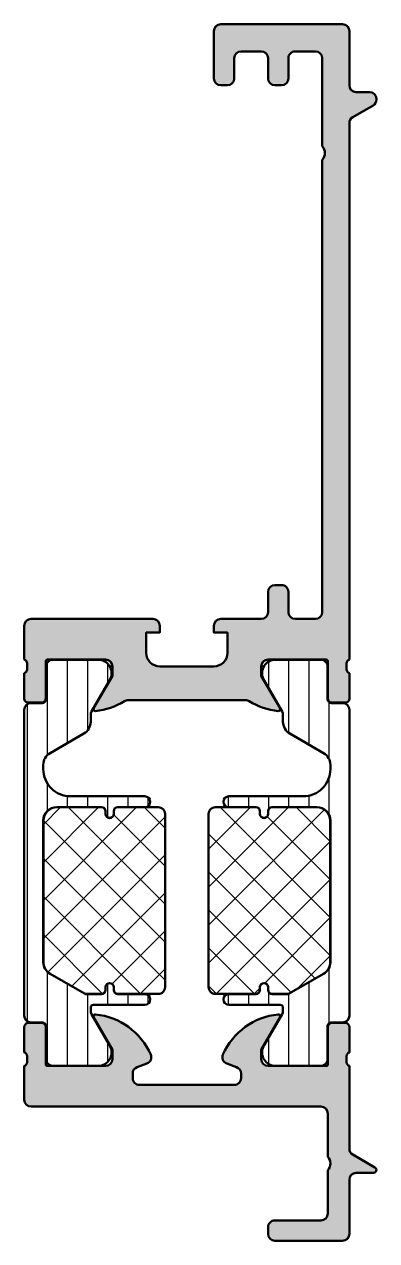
# Model space of a CAD drawing. Extents: x -24 to 2, y 0 to 89.8.
import ezdxf

# ---------------------------------------------------------------- set-up
doc = ezdxf.new("R2010")
doc.units = 0
for name, color, linetype, lineweight in [('0S-Alu contour', 7, 'Continuous', 50), ('0S-Alu hatch', 252, 'Continuous', 25), ('0S-Plastic contour', 254, 'Continuous', 50), ('0S-Plastic hatch', 253, 'Continuous', 25), ('0S-PT contour', 91, 'Continuous', 50), ('0S-PT hatch', 103, 'Continuous', 25)]:
    doc.layers.add(name, color=color, linetype=linetype, lineweight=lineweight)
pattern_1 = [(90, (0, 0), (-1.4859, 0), [])]
pattern_2 = [(135, (0, 0), (-1.403165018917055, -1.403165018917055), []), (225, (0, 0), (1.403165018917055, -1.403165018917055), [])]

# ---------------------------------------------------------------- blocks, each defined once
blk = doc.blocks.new('438070__3A906B37_18BE_452D_AE45_47B8C71C9C9E_')
at = {"layer": '0S-Alu hatch'}
h = blk.add_hatch(color=256, dxfattribs=at)
edge = h.paths.add_edge_path()
edge.add_line((-0.4999999999998436, 89.80000000000003), (-9.500000000000014, 89.80000000000003))
edge.add_arc((-9.500000000000014, 89.30000000000008), 0.499999999999929, 90, 180)
edge.add_line((-9.999999999999943, 89.30000000000008), (-10.00000000000005, 85.80000000000014))
edge.add_arc((-9.499999999999943, 85.80000000000013), 0.5000000000001137, 180, 270)
edge.add_line((-9.499999999999943, 85.30000000000001), (-9.000000000000085, 85.30000000000001))
edge.add_arc((-9.000000000000085, 85.80000000000003), 0.5000000000000285, 270, 360)
edge.add_line((-8.500000000000057, 85.80000000000003), (-8.5, 87.29999999999976))
edge.add_ellipse((-7.999999999999609, 87.29999999999973), major_axis=(-0.5000000000003908, 0), ratio=1, start_angle=270, end_angle=360, ccw=False)
edge.add_line((-7.999999999999609, 87.80000000000013), (-6.500000000000177, 87.80000000000013))
edge.add_ellipse((-6.500000000000177, 87.29999999999995), major_axis=(-0.5000000000001706, 0), ratio=1, start_angle=180, end_angle=270, ccw=False)
edge.add_line((-6.000000000000007, 87.29999999999995), (-6, 85.79999999999998))
edge.add_arc((-5.500000000000028, 85.79999999999998), 0.4999999999999716, 180, 270)
edge.add_line((-5.500000000000028, 85.30000000000001), (-5.000000000000078, 85.30000000000001))
edge.add_arc((-5.000000000000078, 85.80000000000003), 0.5000000000000285, 270, 360)
edge.add_line((-4.500000000000049, 85.80000000000003), (-4.5, 87.3000000000003))
edge.add_ellipse((-4.000000000000277, 87.3000000000003), major_axis=(-0.4999999999997229, 0), ratio=1, start_angle=269.9999999999955, end_angle=360, ccw=False)
edge.add_line((-4.000000000000238, 87.80000000000001), (-2.499999999999776, 87.7999999999999))
edge.add_ellipse((-2.499999999999815, 87.3000000000002), major_axis=(-0.4999999999997016, 0), ratio=1, start_angle=180, end_angle=269.9999999999955, ccw=False)
edge.add_line((-2.000000000000113, 87.3000000000002), (-2, 80.80000000000001))
edge.add_ellipse((-2.524999999999963, 80.30000000000001), major_axis=(-0.7249999999999732, 0), ratio=1, start_angle=136.3971810272944, end_angle=223.6028189727057, ccw=False)
edge.add_line((-2, 79.80000000000001), (-1.999999999999886, 46.39994770256096))
edge.add_ellipse((-2.499999999999907, 46.39994770256096), major_axis=(-0.5000000000000214, 0), ratio=1, start_angle=90, end_angle=180, ccw=False)
edge.add_line((-2.499999999999907, 45.89994770256094), (-4.000000000000166, 45.89994770256094))
edge.add_ellipse((-4.000000000000166, 46.39994770256078), major_axis=(-0.4999999999998366, 0), ratio=1, start_angle=0, end_angle=90, ccw=False)
edge.add_line((-4.500000000000003, 46.39994770256078), (-4.5, 47.89994770256077))
edge.add_arc((-5.00000000000017, 47.89994770256077), 0.5000000000001706, 0, 90.00000000000081)
edge.add_line((-5.000000000000177, 48.39994770256094), (-5.499999999999864, 48.39994770256093))
edge.add_arc((-5.499999999999857, 47.89994770256084), 0.5000000000000853, 90.00000000000081, 180)
edge.add_line((-5.999999999999943, 47.89994770256084), (-5.999999999999943, 46.39994770256099))
edge.add_ellipse((-6.499999999999879, 46.399947702561), major_axis=(-0.4999999999999361, 0), ratio=1, start_angle=90.00000000000449, end_angle=180, ccw=False)
edge.add_line((-6.49999999999984, 45.89994770256106), (-9.499969786009173, 45.89994770256082))
edge.add_arc((-9.499969786009135, 45.39994770256092), 0.4999999999999077, 90.00000000000428, 180)
edge.add_line((-9.999969786009043, 45.39994770256092), (-9.999969786009046, 44.89994770256094))
edge.add_line((-9.999969786009046, 44.89994770256094), (-8.99996978600899, 44.89994770256094))
edge.add_line((-8.99996978600899, 44.89994770256094), (-8.999969786009046, 43.39994770256091))
edge.add_ellipse((-9.999969786009046, 43.39994770256094), major_axis=(-1, 0), ratio=1, start_angle=90, end_angle=180, ccw=False)
edge.add_line((-9.999969786009046, 42.39994770256094), (-13.99996978600888, 42.39994770256095))
edge.add_ellipse((-13.99996978600888, 43.39994770256111), major_axis=(-1.000000000000163, 0), ratio=1, start_angle=0, end_angle=90.00000000000011, ccw=False)
edge.add_line((-14.99996978600904, 43.39994770256111), (-14.99996978600904, 44.89994770256093))
edge.add_line((-14.99996978600904, 44.89994770256093), (-13.99996978600904, 44.89994770256094))
edge.add_line((-13.99996978600904, 44.89994770256094), (-13.99996978600904, 45.39994770256089))
edge.add_arc((-14.49996978600909, 45.39994770256089), 0.5000000000000498, 0, 90)
edge.add_line((-14.49996978600909, 45.89994770256094), (-23.49996978600904, 45.89994770256094))
edge.add_arc((-23.49996978600904, 45.39994770256093), 0.5000000000000071, 89.99999999999959, 179.9994461699931)
edge.add_line((-23.99996978598569, 45.39995253563946), (-23.99999395090151, 42.9000000295845))
edge.add_ellipse((-24.07883039744464, 42.63247943759108), major_axis=(-0.2788950563277458, 0), ratio=1, start_angle=178.8354106258725, end_angle=253.5801235805077, ccw=False)
edge.add_line((-23.79999295090128, 42.62681102959255), (-23.79999295090128, 42.17321702959278))
edge.add_ellipse((-24.07886104654445, 42.16755637011565), major_axis=(-0.2789255417371521, 0), ratio=1, start_angle=106.4245945553549, end_angle=181.1628700729025, ccw=False)
edge.add_line((-23.99999395090128, 41.9000130295927), (-23.99999395090128, 40.0200020295842))
edge.add_arc((-23.69999395090128, 40.0200020295842), 0.3000000000000043, 180, 270)
edge.add_line((-23.69999395090128, 39.7200020295842), (-22.72001963185852, 39.72000202958419))
edge.add_arc((-22.72001963185851, 40.02000202958419), 0.3000000000000114, 269.9999999999993, 360)
edge.add_line((-22.4200196318585, 40.0200020295842), (-22.42001963185849, 42.78000002958419))
edge.add_ellipse((-22.30001963185849, 42.78000002958419), major_axis=(-0.1200000000000045, 0), ratio=1, start_angle=270, end_angle=360, ccw=False)
edge.add_line((-22.30001963185849, 42.9000000295842), (-17.99999395090151, 42.90000002958421))
edge.add_ellipse((-17.99999395090151, 42.40000002958419), major_axis=(-0.5000000000000142, 0), ratio=1, start_angle=180, end_angle=270, ccw=False)
edge.add_line((-17.49999395090149, 42.40000002958419), (-17.4999939509015, 41.7000000295842))
edge.add_line((-17.4999939509015, 41.7000000295842), (-18.88148940852386, 39.30717970655665))
edge.add_arc((-18.7618741662532, 39.2381198142325), 0.1381197846483005, 150.000000000001, 275.6225775507908)
edge.add_arc((-19.23821719207531, 44.07660889143188), 4.999999999999872, 275.6225775507937, 301.755464490792)
edge.add_ellipse((-16.34359456995222, 39.39994770256092), major_axis=(-0.5000000000000103, 0), ratio=1, start_angle=269.9999999999992, end_angle=301.75546449079076, ccw=False)
edge.add_line((-16.34359456995222, 39.89994770256093), (-7.656429587198349, 39.89994770256082))
edge.add_ellipse((-7.656429587198356, 39.39994770256125), major_axis=(-0.4999999999995666, 0), ratio=1, start_angle=238.24453550920998, end_angle=269.9999999999992, ccw=False)
edge.add_arc((-4.7618069650754, 44.07660889143245), 5.000000000000448, 238.2445355092106, 264.3774224492068)
edge.add_arc((-5.238149990897515, 39.23811981423249), 0.1381197846482876, 264.3774224492072, 389.9999999999992)
edge.add_line((-5.118534748626863, 39.30717970655662), (-6.500030206249221, 41.70000002958417))
edge.add_line((-6.500030206249221, 41.70000002958417), (-6.500030206249221, 42.40000002958418))
edge.add_ellipse((-6.000030206249221, 42.40000002958418), major_axis=(-0.5, 0), ratio=1, start_angle=270, end_angle=360, ccw=False)
edge.add_line((-6.000030206249221, 42.90000002958418), (-1.700004525292012, 42.90000002958418))
edge.add_ellipse((-1.700004525292012, 42.78000002958417), major_axis=(-0.1200000000000045, 0), ratio=1, start_angle=180, end_angle=270, ccw=False)
edge.add_line((-1.580004525292007, 42.78000002958417), (-1.580004525292011, 40.02000202958419))
edge.add_arc((-1.280004525292007, 40.02000202958419), 0.3000000000000043, 180, 270)
edge.add_line((-1.280004525292007, 39.72000202958419), (-0.3000302062492324, 39.72000202958419))
edge.add_arc((-0.3000302062492324, 40.0200020295842), 0.3000000000000114, 270, 360)
edge.add_line((-3.0206249221e-05, 40.0200020295842), (-3.02062492281e-05, 41.9000130295927))
edge.add_ellipse((0.0788368893939371, 42.16755637011565), major_axis=(-0.2789255417371501, 0), ratio=1, start_angle=-1.1628700728778085, end_angle=73.57540544464592, ccw=False)
edge.add_line((-0.2000312062492324, 42.17321702959266), (-0.2000312062492249, 42.6268110295927))
edge.add_ellipse((0.0788062402938259, 42.63247943759107), major_axis=(-0.2788950563274377, 0), ratio=1, start_angle=-73.58012358050689, end_angle=1.16458937409692, ccw=False)
edge.add_line((-3.02062492216e-05, 42.90000002958419), (2.025e-13, 82.5113252466882))
edge.add_ellipse((0.4999999999998082, 82.5113248654052), major_axis=(-0.4999999999997511, 0), ratio=1, start_angle=300.00000000000176, end_angle=359.9999563071379, ccw=False)
edge.add_line((0.2499999999999188, 82.9443375672972), (1.750000000000106, 83.81036297108184))
edge.add_arc((1.50000000000017, 84.2433756729739), 0.4999999999998244, 300.0000000000032, 360)
edge.add_line((1.999999999999994, 84.2433756729739), (2, 84.30000000000013))
edge.add_arc((1.50000000000012, 84.30000000000013), 0.4999999999998792, 0, 90)
edge.add_line((1.50000000000012, 84.80000000000003), (0.5000000000000995, 84.80000000000003))
edge.add_ellipse((0.5000000000000995, 85.30000000000011), major_axis=(-0.5000000000000995, 0), ratio=1, start_angle=0, end_angle=90, ccw=False)
edge.add_line((0, 85.30000000000011), (0, 89.30000000000017))
edge.add_arc((-0.4999999999998437, 89.30000000000017), 0.4999999999998437, 0, 90)
at = {"layer": '0S-Alu contour', "color": 7}
for points in [[(-9.999999999999943, 89.30000000000008), (-10.00000000000005, 85.80000000000014)], [(-0.4999999999998436, 89.80000000000003), (-9.500000000000014, 89.80000000000003)], [(0, 85.30000000000011), (0, 89.30000000000017)], [(-8.500000000000057, 85.80000000000003), (-8.5, 87.29999999999976)], [(-7.999999999999609, 87.80000000000013), (-6.500000000000177, 87.80000000000013)], [(-6.000000000000007, 87.29999999999995), (-6, 85.79999999999998)], [(-4.500000000000049, 85.80000000000003), (-4.5, 87.3000000000003)], [(-4.000000000000238, 87.80000000000001), (-2.499999999999776, 87.7999999999999)], [(-2.000000000000113, 87.3000000000002), (-2, 80.80000000000001)], [(-9.499999999999943, 85.30000000000001), (-9.000000000000085, 85.30000000000001)], [(-5.500000000000028, 85.30000000000001), (-5.000000000000078, 85.30000000000001)], [(1.50000000000012, 84.80000000000003), (0.5000000000000995, 84.80000000000003)], [(0.2499999999999188, 82.9443375672972), (1.750000000000106, 83.81036297108184)], [(1.999999999999994, 84.2433756729739), (2, 84.30000000000013)], [(-3.02062492216e-05, 42.90000002958419), (2.025e-13, 82.5113252466882)], [(-2, 79.80000000000001), (-1.999999999999886, 46.39994770256096)], [(-5.999999999999943, 47.89994770256084), (-5.999999999999943, 46.39994770256099)], [(-5.000000000000177, 48.39994770256094), (-5.499999999999864, 48.39994770256093)], [(-4.500000000000003, 46.39994770256078), (-4.5, 47.89994770256077)], [(-14.49996978600909, 45.89994770256094), (-23.49996978600904, 45.89994770256094)], [(-6.49999999999984, 45.89994770256106), (-9.499969786009173, 45.89994770256082)], [(-2.499999999999907, 45.89994770256094), (-4.000000000000166, 45.89994770256094)], [(-23.99996978598569, 45.39995253563946), (-23.99999395090151, 42.9000000295845)], [(-14.99996978600904, 43.39994770256111), (-14.99996978600904, 44.89994770256093), (-13.99996978600904, 44.89994770256094), (-13.99996978600904, 45.39994770256089)], [(-9.999969786009043, 45.39994770256092), (-9.999969786009046, 44.89994770256094), (-8.99996978600899, 44.89994770256094), (-8.999969786009046, 43.39994770256091)], [(-23.79999295090128, 42.62681102959255), (-23.79999295090128, 42.17321702959278)], [(-22.4200196318585, 40.0200020295842), (-22.42001963185849, 42.78000002958419)], [(-22.30001963185849, 42.9000000295842), (-17.99999395090151, 42.90000002958421)], [(-17.49999395090149, 42.40000002958419), (-17.4999939509015, 41.7000000295842), (-18.88148940852386, 39.30717970655665)], [(-9.999969786009046, 42.39994770256094), (-13.99996978600888, 42.39994770256095)], [(-5.118534748626863, 39.30717970655662), (-6.500030206249221, 41.70000002958417), (-6.500030206249221, 42.40000002958418)], [(-6.000030206249221, 42.90000002958418), (-1.700004525292012, 42.90000002958418)], [(-1.580004525292007, 42.78000002958417), (-1.580004525292011, 40.02000202958419)], [(-0.2000312062492324, 42.17321702959266), (-0.2000312062492249, 42.6268110295927)], [(-23.99999395090128, 41.9000130295927), (-23.99999395090128, 40.0200020295842)], [(-3.0206249221e-05, 40.0200020295842), (-3.02062492281e-05, 41.9000130295927)], [(-23.69999395090128, 39.7200020295842), (-22.72001963185852, 39.72000202958419)], [(-16.34359456995222, 39.89994770256093), (-7.656429587198349, 39.89994770256082)], [(-1.280004525292007, 39.72000202958419), (-0.3000302062492324, 39.72000202958419)]]:
    blk.add_lwpolyline(points, dxfattribs=at)
for centre, radius, start, end in [((-9.500000000000014, 89.30000000000008), 0.499999999999929, 90, 180), ((-0.4999999999998437, 89.30000000000017), 0.4999999999998437, 0, 90), ((-9.499999999999943, 85.80000000000013), 0.5000000000001137, 180, 270), ((-9.000000000000085, 85.80000000000003), 0.5000000000000285, 270, 0), ((-5.500000000000028, 85.79999999999998), 0.4999999999999716, 180, 270), ((-5.000000000000078, 85.80000000000003), 0.5000000000000285, 270, 0), ((1.50000000000012, 84.30000000000013), 0.4999999999998792, 0, 90), ((1.50000000000017, 84.2433756729739), 0.4999999999998244, 300.0000000000032, 0), ((-5.499999999999857, 47.89994770256084), 0.5000000000000853, 90.00000000000081, 180), ((-5.00000000000017, 47.89994770256077), 0.5000000000001706, 0, 90.00000000000081), ((-23.49996978600904, 45.39994770256093), 0.5000000000000071, 89.99999999999959, 179.9994461699931), ((-14.49996978600909, 45.39994770256089), 0.5000000000000498, 0, 90), ((-9.499969786009135, 45.39994770256092), 0.4999999999999077, 90.00000000000428, 180), ((-23.69999395090128, 40.0200020295842), 0.3000000000000043, 180, 270), ((-22.72001963185851, 40.02000202958419), 0.3000000000000114, 269.9999999999993, 0), ((-19.23821719207531, 44.07660889143188), 4.999999999999872, 275.6225775507937, 301.755464490792), ((-4.7618069650754, 44.07660889143245), 5.000000000000448, 238.2445355092106, 264.3774224492068), ((-1.280004525292007, 40.02000202958419), 0.3000000000000043, 180, 270), ((-0.3000302062492324, 40.0200020295842), 0.3000000000000114, 270, 0), ((-18.7618741662532, 39.2381198142325), 0.1381197846483005, 150.000000000001, 275.6225775507908), ((-5.238149990897515, 39.23811981423249), 0.1381197846482876, 264.3774224492072, 29.99999999999919)]:
    blk.add_arc(centre, radius, start, end, dxfattribs=at)
at = {"layer": '0S-Alu contour', "color": 7, "extrusion": (0, 0, -1)}
for centre, radius, start, end in [((7.999999999999609, 87.29999999999973), 0.5000000000003908, 0, 90), ((6.500000000000177, 87.29999999999995), 0.5000000000001706, 90, 180), ((4.000000000000277, 87.3000000000003), 0.4999999999997229, 0, 90.00000000000448), ((2.499999999999815, 87.3000000000002), 0.4999999999997016, 90.00000000000448, 180), ((-0.5000000000000995, 85.30000000000011), 0.5000000000000995, 270, 0), ((-0.4999999999998082, 82.5113248654052), 0.4999999999997511, 4.36928621268e-05, 59.99999999999822), ((2.524999999999963, 80.30000000000001), 0.7249999999999732, 136.3971810272943, 223.6028189727056), ((6.499999999999879, 46.399947702561), 0.4999999999999361, 180, 269.9999999999955), ((4.000000000000166, 46.39994770256078), 0.4999999999998366, 270, 0), ((2.499999999999907, 46.39994770256096), 0.5000000000000214, 180, 270), ((13.99996978600888, 43.39994770256111), 1.000000000000163, 269.9999999999999, 0), ((9.999969786009046, 43.39994770256094), 1, 180, 270), ((24.07883039744464, 42.63247943759108), 0.2788950563277458, 106.4198764194923, 181.1645893741276), ((22.30001963185849, 42.78000002958419), 0.1200000000000045, 0, 90), ((17.99999395090151, 42.40000002958419), 0.5000000000000142, 90, 180), ((6.000030206249221, 42.40000002958418), 0.5, 0, 90), ((1.700004525292012, 42.78000002958417), 0.1200000000000045, 90, 180), ((-0.0788062402938259, 42.63247943759107), 0.2788950563274378, 358.8354106259031, 73.58012358050703), ((24.07886104654445, 42.16755637011565), 0.2789255417371521, 178.8371299270975, 253.5754054446451), ((-0.0788368893939371, 42.16755637011565), 0.2789255417371501, 286.4245945553541, 1.162870072877761), ((16.34359456995222, 39.39994770256092), 0.5000000000000103, 58.24453550920925, 90.00000000000081), ((7.656429587198356, 39.39994770256125), 0.4999999999995666, 90.00000000000081, 121.75546449079)]:
    blk.add_arc(centre, radius, start, end, dxfattribs=at)
blk = doc.blocks.new('357920__DFC7E328_B701_4940_98E7_48EB7E5BF3FA_')
at = {"layer": '0S-Alu hatch'}
h = blk.add_hatch(color=256, dxfattribs=at)
edge = h.paths.add_edge_path()
edge.add_arc((-23.49999395090124, 10.40004771099588), 0.5000000000000427, 180, 270)
edge.add_line((-23.49999395090124, 9.900047710995844), (-2.099993950901176, 9.900047710995844))
edge.add_ellipse((-2.099993950901176, 9.400047710995915), major_axis=(-0.499999999999929, 0), ratio=1, start_angle=180, end_angle=270, ccw=False)
edge.add_line((-1.599993950901247, 9.400047710995915), (-1.599993950901303, 6.200008984195031))
edge.add_ellipse((-2.124993950901281, 5.700008984195031), major_axis=(-0.7249999999999835, 0), ratio=1, start_angle=136.3971810272953, end_angle=223.6028189727049, ccw=False)
edge.add_line((-1.599993950901303, 5.200008984195031), (-1.599993950901303, 1.999970257394204))
edge.add_ellipse((-2.099993950901403, 1.999970257394204), major_axis=(-0.5000000000000995, 0), ratio=1, start_angle=89.9999999999963, end_angle=180, ccw=False)
edge.add_line((-2.099993950901435, 1.499970257394105), (-5.499993950901064, 1.499970257394332))
edge.add_arc((-5.499993950901096, 0.9999702573942048), 0.5000000000001279, 89.99999999999633, 180)
edge.add_line((-5.999993950901224, 0.9999702573942048), (-5.999993950901281, 0.4999702573941907))
edge.add_arc((-5.499993950901366, 0.4999702573941338), 0.4999999999999148, 180, 270)
edge.add_line((-5.499993950901366, -2.97426057809e-05), (-0.4999939509012954, -2.97426057809e-05))
edge.add_arc((-0.4999939509012954, 0.4999702573942475), 0.5000000000000285, 270, 360)
edge.add_line((6.049098733e-06, 0.4999702573942474), (6.0490987188e-06, 4.499970257394261))
edge.add_ellipse((0.5000060490986762, 4.499970257394261), major_axis=(-0.4999999999999574, 0), ratio=1, start_angle=270.0000000000102, end_angle=360, ccw=False)
edge.add_line((0.5000060490985874, 4.999970257394219), (1.781094962344425, 4.99997025739446))
edge.add_arc((1.781094962344361, 5.218881344148792), 0.218911086754332, 270.0000000000168, 419.9999999999945)
edge.add_line((1.890550505721545, 5.408463906448092), (0.2500060490987046, 6.35563269009692))
edge.add_ellipse((0.5000060490987935, 6.788645391989243), major_axis=(-0.5000000000001347, 0), ratio=1, start_angle=0, end_angle=59.999999999997215, ccw=False)
edge.add_line((6.0490986588e-06, 6.788645391989243), (6.049098662e-06, 12.90000002958454))
edge.add_ellipse((0.0788424956414993, 13.16752062157742), major_axis=(-0.2788950563271444, 0), ratio=1, start_angle=-1.164589374013417, end_angle=73.58012358053452, ccw=False)
edge.add_line((-0.1999949509012666, 13.17318902957538), (-0.1999949509011536, 13.62678302957597))
edge.add_ellipse((0.0788731447419231, 13.63244368905308), major_axis=(-0.2789255417370593, 0), ratio=1, start_angle=-73.57540544464331, end_angle=1.1628700728984995, ccw=False)
edge.add_line((6.049098772e-06, 13.89998702957593), (6.0490987757e-06, 15.77999802958423))
edge.add_arc((-0.2999939509012641, 15.77999802958423), 0.3000000000000398, 0, 90.00000000000067)
edge.add_line((-0.2999939509012677, 16.07999802958427), (-1.279968269944088, 16.07999802958425))
edge.add_arc((-1.279968269944088, 15.77999802958423), 0.3000000000000238, 90, 180)
edge.add_line((-1.579968269944112, 15.77999802958423), (-1.579968269944057, 13.0200000295842))
edge.add_ellipse((-1.699968269944061, 13.0200000295842), major_axis=(-0.1200000000000045, 0), ratio=1, start_angle=89.9999999999983, end_angle=180, ccw=False)
edge.add_line((-1.699968269944065, 12.9000000295842), (-5.999993950901238, 12.90000002958431))
edge.add_ellipse((-5.999993950901224, 13.40000002958431), major_axis=(-0.5, 0), ratio=1, start_angle=0, end_angle=89.9999999999983, ccw=False)
edge.add_line((-6.499993950901224, 13.40000002958431), (-6.499993950901338, 14.10000002958424))
edge.add_line((-6.499993950901338, 14.10000002958424), (-5.118498493278952, 16.49282035261218))
edge.add_arc((-5.238113735549479, 16.56188024493624), 0.1381197846481378, 330.000000000003, 455.6225775507958)
edge.add_arc((-4.761770709727262, 11.72339116773646), 5.00000000000012, 95.62257755079462, 156.1030451817958)
edge.add_arc((-8.87601039938151, 13.54630964536373), 0.4999999999999874, 156.1030451817955, 250.2253951565641)
edge.add_line((-9.045170830008159, 13.07579423784747), (-8.335130519188445, 12.82051944169449))
edge.add_ellipse((-8.500276064306838, 12.34856996710811), major_axis=(-0.5000093575472491, 0), ratio=1, start_angle=179.7296074145464, end_angle=250.7139307901536, ccw=False)
edge.add_line((-8.000272274662102, 12.34621031126178), (-8.000172398820341, 12.00014432963163))
edge.add_ellipse((-8.500172377997597, 12.00000002958422), major_axis=(-0.4999999999997597, 0), ratio=1, start_angle=90.00000000000102, end_angle=180.0165355676273, ccw=False)
edge.add_line((-8.500172377997586, 11.50000002958446), (-15.49981552380491, 11.50000002958433))
edge.add_ellipse((-15.49981552380492, 12.00000002958425), major_axis=(-0.4999999999999148, 0), ratio=1, start_angle=-0.016535567627272485, end_angle=90.00000000000102, ccw=False)
edge.add_line((-15.99981550298233, 12.00014432963164), (-15.99971562714057, 12.34621031126127))
edge.add_ellipse((-15.4997118374954, 12.34856996710804), major_axis=(-0.5000093575476777, 0), ratio=1, start_angle=-70.713930790321, end_angle=0.27039258550490786, ccw=False)
edge.add_line((-15.66485738261256, 12.82051944169531), (-14.95481707179443, 13.07579423784781))
edge.add_arc((-15.12397750242114, 13.54630964536404), 0.4999999999999794, 289.7746048434438, 383.8969548182105)
edge.add_arc((-19.23821719207494, 11.72339116773636), 4.99999999999987, 23.89695481821113, 84.37742244920926)
edge.add_arc((-18.76187416625307, 16.56188024493591), 0.138119784648148, 84.37742244920892, 209.9999999999954)
edge.add_line((-18.88148940852362, 16.49282035261184), (-17.49999395090122, 14.10000002958424))
edge.add_line((-17.49999395090122, 14.10000002958424), (-17.49999395090128, 13.40000002958424))
edge.add_ellipse((-17.99999395090125, 13.40000002958427), major_axis=(-0.4999999999999752, 0), ratio=1, start_angle=90.00000000000318, end_angle=180, ccw=False)
edge.add_line((-17.99999395090123, 12.90000002958429), (-22.30001963185842, 12.90000002958408))
edge.add_ellipse((-22.30001963185843, 13.02000002958416), major_axis=(-0.1200000000000756, 0), ratio=1, start_angle=0, end_angle=90.00000000000341, ccw=False)
edge.add_line((-22.42001963185851, 13.02000002958416), (-22.42001963185856, 15.77999802958441))
edge.add_arc((-22.72001963185842, 15.7799980295844), 0.299999999999855, 0, 89.99999999999324)
edge.add_line((-22.72001963185838, 16.07999802958425), (-23.69999395090113, 16.07999802958438))
edge.add_arc((-23.69999395090117, 15.77999802958421), 0.3000000000001659, 89.99999999999324, 180)
edge.add_line((-23.99999395090134, 15.77999802958421), (-23.99999395090128, 13.89998702957582))
edge.add_ellipse((-24.07886104654446, 13.632443689053), major_axis=(-0.2789255417370373, 0), ratio=1, start_angle=178.8371299270315, end_angle=253.5754054446368, ccw=False)
edge.add_line((-23.79999295090141, 13.62678302957554), (-23.79999295090141, 13.17318902957552))
edge.add_ellipse((-24.07883039744417, 13.1675206215773), major_axis=(-0.2788950563271469, 0), ratio=1, start_angle=106.4198764194768, end_angle=181.1645893740663, ccw=False)
edge.add_line((-23.99999395090128, 12.90000002958444), (-23.99999395090128, 10.40004771099588))
at = {"layer": '0S-Alu contour', "color": 7}
for points in [[(-18.88148940852362, 16.49282035261184), (-17.49999395090122, 14.10000002958424), (-17.49999395090128, 13.40000002958424)], [(-6.499993950901224, 13.40000002958431), (-6.499993950901338, 14.10000002958424), (-5.118498493278952, 16.49282035261218)], [(-23.99999395090134, 15.77999802958421), (-23.99999395090128, 13.89998702957582)], [(-22.72001963185838, 16.07999802958425), (-23.69999395090113, 16.07999802958438)], [(-22.42001963185851, 13.02000002958416), (-22.42001963185856, 15.77999802958441)], [(-1.579968269944112, 15.77999802958423), (-1.579968269944057, 13.0200000295842)], [(-0.2999939509012677, 16.07999802958427), (-1.279968269944088, 16.07999802958425)], [(6.049098772e-06, 13.89998702957593), (6.0490987757e-06, 15.77999802958423)], [(-23.79999295090141, 13.62678302957554), (-23.79999295090141, 13.17318902957552)], [(-0.1999949509012666, 13.17318902957538), (-0.1999949509011536, 13.62678302957597)], [(-23.99999395090128, 12.90000002958444), (-23.99999395090128, 10.40004771099588)], [(-17.99999395090123, 12.90000002958429), (-22.30001963185842, 12.90000002958408)], [(-15.66485738261256, 12.82051944169531), (-14.95481707179443, 13.07579423784781)], [(-9.045170830008159, 13.07579423784747), (-8.335130519188445, 12.82051944169449)], [(-1.699968269944065, 12.9000000295842), (-5.999993950901238, 12.90000002958431)], [(6.0490986588e-06, 6.788645391989243), (6.049098662e-06, 12.90000002958454)], [(-15.99981550298233, 12.00014432963164), (-15.99971562714057, 12.34621031126127)], [(-8.000272274662102, 12.34621031126178), (-8.000172398820341, 12.00014432963163)], [(-8.500172377997586, 11.50000002958446), (-15.49981552380491, 11.50000002958433)], [(-23.49999395090124, 9.900047710995844), (-2.099993950901176, 9.900047710995844)], [(-1.599993950901247, 9.400047710995915), (-1.599993950901303, 6.200008984195031)], [(1.890550505721545, 5.408463906448092), (0.2500060490987046, 6.35563269009692)], [(-1.599993950901303, 5.200008984195031), (-1.599993950901303, 1.999970257394204)], [(6.049098733e-06, 0.4999702573942474), (6.0490987188e-06, 4.499970257394261)], [(0.5000060490985874, 4.999970257394219), (1.781094962344425, 4.99997025739446)], [(-5.999993950901224, 0.9999702573942048), (-5.999993950901281, 0.4999702573941907)], [(-2.099993950901435, 1.499970257394105), (-5.499993950901064, 1.499970257394332)], [(-5.499993950901366, -2.97426057809e-05), (-0.4999939509012954, -2.97426057809e-05)]]:
    blk.add_lwpolyline(points, dxfattribs=at)
for centre, radius, start, end in [((-18.76187416625307, 16.56188024493591), 0.138119784648148, 84.37742244920892, 209.9999999999954), ((-19.23821719207494, 11.72339116773636), 4.99999999999987, 23.89695481821113, 84.37742244920926), ((-4.761770709727262, 11.72339116773646), 5.00000000000012, 95.62257755079462, 156.1030451817958), ((-5.238113735549479, 16.56188024493624), 0.1381197846481378, 330.000000000003, 95.6225775507959), ((-23.69999395090117, 15.77999802958421), 0.3000000000001659, 89.99999999999324, 180), ((-22.72001963185842, 15.7799980295844), 0.299999999999855, 0, 89.99999999999324), ((-1.279968269944088, 15.77999802958423), 0.3000000000000238, 90, 180), ((-0.2999939509012641, 15.77999802958423), 0.3000000000000398, 0, 90.00000000000067), ((-15.12397750242114, 13.54630964536404), 0.4999999999999794, 289.7746048434438, 23.89695481821045), ((-8.87601039938151, 13.54630964536373), 0.4999999999999874, 156.1030451817955, 250.2253951565641), ((-23.49999395090124, 10.40004771099588), 0.5000000000000427, 180, 270), ((1.781094962344361, 5.218881344148792), 0.218911086754332, 270.0000000000168, 59.99999999999455), ((-5.499993950901096, 0.9999702573942048), 0.5000000000001279, 89.99999999999633, 180), ((-5.499993950901366, 0.4999702573941338), 0.4999999999999148, 180, 270), ((-0.4999939509012954, 0.4999702573942475), 0.5000000000000285, 270, 0)]:
    blk.add_arc(centre, radius, start, end, dxfattribs=at)
at = {"layer": '0S-Alu contour', "color": 7, "extrusion": (0, 0, -1)}
for centre, radius, start, end in [((24.07886104654446, 13.632443689053), 0.2789255417370373, 106.4245945553632, 181.1628700729686), ((-0.0788731447419231, 13.63244368905308), 0.2789255417370593, 358.8371299271015, 73.57540544464337), ((24.07883039744417, 13.1675206215773), 0.2788950563271469, 178.8354106259337, 253.5801235805232), ((22.30001963185843, 13.02000002958416), 0.1200000000000756, 269.9999999999966, 0), ((17.99999395090125, 13.40000002958427), 0.4999999999999752, 180, 269.9999999999968), ((15.4997118374954, 12.34856996710804), 0.5000093575476777, 359.7296074144951, 70.71393079032104), ((8.500276064306838, 12.34856996710811), 0.5000093575472491, 109.2860692098464, 180.2703925854537), ((5.999993950901224, 13.40000002958431), 0.5, 270.0000000000017, 0), ((1.699968269944061, 13.0200000295842), 0.1200000000000045, 180, 270.0000000000017), ((-0.0788424956414993, 13.16752062157742), 0.2788950563271444, 286.4198764194656, 1.164589374013359), ((15.49981552380492, 12.00000002958425), 0.4999999999999148, 269.999999999999, 0.0165355676273155), ((8.500172377997597, 12.00000002958422), 0.4999999999997597, 179.9834644323727, 269.999999999999), ((2.099993950901176, 9.400047710995915), 0.499999999999929, 90, 180), ((-0.5000060490987935, 6.788645391989243), 0.5000000000001347, 300.0000000000028, 0), ((2.124993950901281, 5.700008984195031), 0.7249999999999835, 136.3971810272951, 223.6028189727048), ((-0.5000060490986762, 4.499970257394261), 0.4999999999999574, 0, 89.99999999998983), ((2.099993950901403, 1.999970257394204), 0.5000000000000995, 180, 270.0000000000037)]:
    blk.add_arc(centre, radius, start, end, dxfattribs=at)
blk = doc.blocks.new('284149__AB91E514_BBDF_4BFD_9883_01BFE51D1846___44A394AC_1F7D_4521_88D7_0ED799F18764_')
at = {"layer": '0S-Plastic hatch'}
h = blk.add_hatch(dxfattribs=at)
h.set_pattern_fill('ANSI31', color=256, scale=0.4680000000000001, angle=45, style=0)
h.set_pattern_definition(pattern_1)
edge = h.paths.add_edge_path()
edge.add_ellipse((-0.4999939509009259, 39.19001240930485), major_axis=(-0.5000000000000071, 0), ratio=1, start_angle=180, end_angle=270, ccw=False)
edge.add_line((6.0490990812e-06, 39.19001240930485), (6.0490990919e-06, 16.61001240930482))
edge.add_ellipse((-0.4999939509009082, 16.61001240930482), major_axis=(-0.5, 0), ratio=1, start_angle=90, end_angle=180, ccw=False)
edge.add_line((-0.4999939509009081, 16.11001240930482), (-1.310333366131594, 16.11001240930482))
edge.add_arc((-1.310333366131594, 15.81001240930481), 0.3000000000000096, 90, 180.0079248429328)
edge.add_line((-1.610333363261964, 15.80997091492438), (-1.61000142051018, 13.4100805425657))
edge.add_ellipse((-2.109997393173191, 13.41001138674343), major_axis=(-0.4999959774455779, 0), ratio=1, start_angle=90, end_angle=180.0079247372928, ccw=False)
edge.add_line((-2.109997393173191, 12.91001540929785), (-5.586541530897687, 12.91001540930483))
edge.add_ellipse((-5.444230881906413, 13.89983348402767), major_axis=(-0.9999960709244625, 0), ratio=1, start_angle=-32.727016099847276, end_angle=81.81839194810482, ccw=False)
edge.add_line((-6.285483530897685, 14.44046840930492), (-4.966981234170582, 16.72418169015886))
edge.add_arc((-5.399993950900945, 16.97418166445842), 0.4999999999999887, 330.0000034006546, 360)
edge.add_line((-4.899993950900957, 16.97418166445842), (-4.899993950900924, 17.21001275866441))
edge.add_arc((-5.099993950900856, 17.21001275866444), 0.1999999999999318, 0, 90.00000000000102)
edge.add_line((-5.099993950900859, 17.41001275866437), (-8.899993950900903, 17.41001275866434))
edge.add_ellipse((-8.89999395090091, 17.81001275866433), major_axis=(-0.3999999999999915, 0), ratio=1, start_angle=-89.99999999999898, end_angle=90.00000000000102, ccw=False)
edge.add_line((-8.899993950900917, 18.21001275866432), (-6.899993950900881, 18.21001275866435))
edge.add_arc((-6.899993950900892, 18.51001275866433), 0.2999999999999829, 270.0000000000021, 360)
edge.add_line((-6.599993950900909, 18.51001275866433), (-6.599993950900913, 18.71001275866437))
edge.add_ellipse((-6.299993950900901, 18.71001275866437), major_axis=(-0.3000000000000114, 0), ratio=1, start_angle=180, end_angle=360, ccw=False)
edge.add_line((-5.99999395090089, 18.71001275866437), (-5.999993950900915, 18.51001275866441))
edge.add_arc((-5.699993950900953, 18.51001275866437), 0.2999999999999616, 180, 270)
edge.add_line((-5.699993950900953, 18.2100127586644), (-4.535892335700573, 18.21001275866439))
edge.add_arc((-4.535892335700573, 18.41001275829567), 0.1999999996312738, 270, 299.9999946536918)
edge.add_line((-4.43589235204682, 18.23680766852704), (-1.899994304954851, 19.70090877315126))
edge.add_arc((-2.399994497389897, 20.56693469686441), 1.000000546489001, 299.9999946536925, 360)
edge.add_line((-1.399993950900896, 20.56693469686441), (-1.399993950900924, 31.01001275866445))
edge.add_arc((-2.399993950900931, 31.01001275866445), 1.000000000000007, 0, 90.00000000000142)
edge.add_line((-2.399993950900956, 32.01001275866446), (-5.699993950900989, 32.01001275866438))
edge.add_arc((-5.699993950900982, 31.71001275866445), 0.2999999999999332, 90.00000000000136, 180)
edge.add_line((-5.999993950900915, 31.71001275866445), (-5.999993950900915, 31.5100127586644))
edge.add_ellipse((-6.299993950900898, 31.5100127586644), major_axis=(-0.2999999999999829, 0), ratio=1, start_angle=0, end_angle=180, ccw=False)
edge.add_line((-6.599993950900881, 31.5100127586644), (-6.599993950900884, 31.71001275866441))
edge.add_arc((-6.899993950900849, 31.71001275866441), 0.2999999999999652, 0, 89.99999999999864)
edge.add_line((-6.899993950900842, 32.01001275866437), (-8.899993950900935, 32.01001275866442))
edge.add_ellipse((-8.899993950900933, 32.41001275866439), major_axis=(-0.3999999999999701, 0), ratio=1, start_angle=-90.00000000000051, end_angle=89.99999999999949, ccw=False)
edge.add_line((-8.89999395090093, 32.81001275866436), (-3.399993950900924, 32.81001275866434))
edge.add_arc((-3.399993950900917, 34.81001275866434), 1.999999999999992, 269.9999999999998, 360)
edge.add_line((-1.399993950900924, 34.81001275866434), (-1.399993950900896, 35.13309082046425))
edge.add_arc((-2.39999449738983, 35.13309082046433), 1.000000546488934, 0, 60.0000053446138)
edge.add_line((-1.899994304929217, 35.99911674416264), (-4.399993870117071, 37.44249185516087))
edge.add_ellipse((-3.899993950900856, 38.30851730558588), major_axis=(-1.000000000000034, 0), ratio=1, start_angle=0, end_angle=60.000005344613214, ccw=False)
edge.add_line((-4.899993950900891, 38.30851730558588), (-4.899993950900977, 38.82584315415133))
edge.add_arc((-5.39999395090096, 38.82584315415126), 0.4999999999999823, 0, 29.99999659934488)
edge.add_line((-4.966981234170599, 39.07584312845081), (-6.285483530897725, 41.35955640930481))
edge.add_ellipse((-5.444230881906399, 41.90019133458199), major_axis=(-0.9999960709244781, 0), ratio=1, start_angle=-81.8183919480997, end_angle=32.72701609984313, ccw=False)
edge.add_line((-5.586541530897764, 42.89000940930485), (-2.109997393173181, 42.89000940931181))
edge.add_ellipse((-2.109997393173181, 42.39001343186624), major_axis=(-0.4999959774455646, 0), ratio=1, start_angle=179.9920751942274, end_angle=270, ccw=False)
edge.add_line((-1.610001420510265, 42.38994427544619), (-1.610333363262043, 39.99005390313204))
edge.add_arc((-1.310333366131601, 39.99001240930485), 0.3000000000000047, 179.9920752627072, 270.0000000000007)
edge.add_line((-1.310333366131597, 39.69001240930484), (-0.4999939509009259, 39.69001240930486))
at = {"layer": '0S-Plastic contour', "color": 7}
for points in [[(-5.586541530897764, 42.89000940930485), (-2.109997393173181, 42.89000940931181)], [(-1.610001420510265, 42.38994427544619), (-1.610333363262043, 39.99005390313204)], [(-4.966981234170599, 39.07584312845081), (-6.285483530897725, 41.35955640930481)], [(-1.310333366131597, 39.69001240930484), (-0.4999939509009259, 39.69001240930486)], [(-4.899993950900891, 38.30851730558588), (-4.899993950900977, 38.82584315415133)], [(6.0490990812e-06, 39.19001240930485), (6.0490990919e-06, 16.61001240930482)], [(-1.899994304929217, 35.99911674416264), (-4.399993870117071, 37.44249185516087)], [(-1.399993950900924, 34.81001275866434), (-1.399993950900896, 35.13309082046425)], [(-8.89999395090093, 32.81001275866436), (-3.399993950900924, 32.81001275866434)], [(-6.899993950900842, 32.01001275866437), (-8.899993950900935, 32.01001275866442)], [(-6.599993950900881, 31.5100127586644), (-6.599993950900884, 31.71001275866441)], [(-5.999993950900915, 31.71001275866445), (-5.999993950900915, 31.5100127586644)], [(-2.399993950900956, 32.01001275866446), (-5.699993950900989, 32.01001275866438)], [(-1.399993950900896, 20.56693469686441), (-1.399993950900924, 31.01001275866445)], [(-4.43589235204682, 18.23680766852704), (-1.899994304954851, 19.70090877315126)], [(-8.899993950900917, 18.21001275866432), (-6.899993950900881, 18.21001275866435)], [(-6.599993950900909, 18.51001275866433), (-6.599993950900913, 18.71001275866437)], [(-5.99999395090089, 18.71001275866437), (-5.999993950900915, 18.51001275866441)], [(-5.699993950900953, 18.2100127586644), (-4.535892335700573, 18.21001275866439)], [(-5.099993950900859, 17.41001275866437), (-8.899993950900903, 17.41001275866434)], [(-4.899993950900957, 16.97418166445842), (-4.899993950900924, 17.21001275866441)], [(-6.285483530897685, 14.44046840930492), (-4.966981234170582, 16.72418169015886)], [(-1.610333363261964, 15.80997091492438), (-1.61000142051018, 13.4100805425657)], [(-0.4999939509009081, 16.11001240930482), (-1.310333366131594, 16.11001240930482)], [(-2.109997393173191, 12.91001540929785), (-5.586541530897687, 12.91001540930483)]]:
    blk.add_lwpolyline(points, dxfattribs=at)
at = {"layer": '0S-Plastic contour', "color": 7, "extrusion": (0, 0, -1)}
for centre, radius, start, end in [((5.444230881906399, 41.90019133458199), 0.9999960709244781, 327.2729839001569, 81.81839194809965), ((2.109997393173181, 42.39001343186624), 0.4999959774455647, 90, 180.0079248057727), ((0.4999939509009259, 39.19001240930485), 0.5000000000000071, 90, 180), ((3.899993950900856, 38.30851730558588), 1.000000000000034, 299.9999946553868, 0), ((8.899993950900933, 32.41001275866439), 0.3999999999999701, 270.0000000000005, 90.00000000000048), ((6.299993950900898, 31.5100127586644), 0.2999999999999829, 180, 0), ((6.299993950900901, 18.71001275866437), 0.3000000000000114, 0, 180), ((8.89999395090091, 17.81001275866433), 0.3999999999999915, 269.999999999999, 89.99999999999898), ((0.4999939509009082, 16.61001240930482), 0.5, 180, 270), ((5.444230881906413, 13.89983348402767), 0.9999960709244625, 278.1816080518952, 32.72701609984731), ((2.109997393173191, 13.41001138674343), 0.4999959774455779, 179.9920752627072, 270)]:
    blk.add_arc(centre, radius, start, end, dxfattribs=at)
at = {"layer": '0S-Plastic contour', "color": 7}
for centre, radius, start, end in [((-1.310333366131601, 39.99001240930485), 0.3000000000000047, 179.9920752627072, 270.0000000000007), ((-5.39999395090096, 38.82584315415126), 0.4999999999999823, 0, 29.99999659934488), ((-2.39999449738983, 35.13309082046433), 1.000000546488934, 0, 60.0000053446138), ((-3.399993950900917, 34.81001275866434), 1.999999999999992, 269.9999999999998, 0), ((-6.899993950900849, 31.71001275866441), 0.2999999999999652, 0, 89.99999999999864), ((-5.699993950900982, 31.71001275866445), 0.2999999999999332, 90.00000000000136, 180), ((-2.399993950900931, 31.01001275866445), 1.000000000000007, 0, 90.00000000000142), ((-2.399994497389897, 20.56693469686441), 1.000000546489001, 299.9999946536925, 0), ((-6.899993950900892, 18.51001275866433), 0.2999999999999829, 270.0000000000021, 0), ((-5.699993950900953, 18.51001275866437), 0.2999999999999616, 180, 270), ((-4.535892335700573, 18.41001275829567), 0.1999999996312738, 270, 299.9999946536918), ((-5.099993950900856, 17.21001275866444), 0.1999999999999318, 0, 90.00000000000102), ((-5.399993950900945, 16.97418166445842), 0.4999999999999887, 330.0000034006546, 0), ((-1.310333366131594, 15.81001240930481), 0.3000000000000096, 90, 180.0079248429328)]:
    blk.add_arc(centre, radius, start, end, dxfattribs=at)
blk = doc.blocks.new('284149__1E3AF1BA_7633_4C35_B074_FA7E49D15CBE___38909294_A12C_46CC_B084_46AA27F20BAE_')
at = {"layer": '0S-Plastic hatch'}
h = blk.add_hatch(dxfattribs=at)
h.set_pattern_fill('ANSI31', color=256, scale=0.4680000000000001, angle=45, style=0)
h.set_pattern_definition(pattern_1)
edge = h.paths.add_edge_path()
edge.add_arc((-23.49999395090128, 39.19001240930485), 0.5, 90, 180)
edge.add_line((-23.99999395090128, 39.19001240930485), (-23.9999939509013, 16.61001240930482))
edge.add_arc((-23.49999395090129, 16.61001240930482), 0.5, 180, 270)
edge.add_line((-23.49999395090129, 16.11001240930482), (-22.6896545356706, 16.1100124093048))
edge.add_ellipse((-22.6896545356706, 15.8100124093048), major_axis=(-0.3000000000000096, 0), ratio=1, start_angle=179.9920752627074, end_angle=270, ccw=False)
edge.add_line((-22.38965453854016, 15.80997091547749), (-22.38998648129195, 13.41008054316354))
edge.add_arc((-21.88999050862902, 13.41001138674344), 0.4999959774455718, 179.9920751942273, 270)
edge.add_line((-21.88999050862902, 12.91001540929787), (-18.41344637090446, 12.91001540930483))
edge.add_arc((-18.55575701989581, 13.89983348402766), 0.9999960709244591, 278.1816080518995, 392.7270160998441)
edge.add_line((-17.7145043709045, 14.44046840930485), (-19.03300666763162, 16.72418169015888))
edge.add_ellipse((-18.59999395090126, 16.97418166445842), major_axis=(-0.4999999999999785, 0), ratio=1, start_angle=0, end_angle=29.999996599344172, ccw=False)
edge.add_line((-19.09999395090124, 16.97418166445842), (-19.09999395090128, 17.21001275866441))
edge.add_ellipse((-18.89999395090135, 17.21001275866444), major_axis=(-0.1999999999999318, 0), ratio=1, start_angle=270, end_angle=360, ccw=False)
edge.add_line((-18.89999395090135, 17.41001275866437), (-15.0999939509013, 17.41001275866434))
edge.add_arc((-15.0999939509013, 17.81001275866433), 0.3999999999999915, 269.9999999999993, 449.9999999999992)
edge.add_line((-15.09999395090129, 18.21001275866432), (-17.09999395090131, 18.21001275866434))
edge.add_ellipse((-17.09999395090129, 18.51001275866435), major_axis=(-0.3000000000000114, 0), ratio=1, start_angle=0, end_angle=89.9999999999967, ccw=False)
edge.add_line((-17.3999939509013, 18.51001275866435), (-17.39999395090129, 18.71001275866434))
edge.add_arc((-17.6999939509013, 18.71001275866433), 0.3000000000000114, 0, 180)
edge.add_line((-17.99999395090131, 18.71001275866431), (-17.99999395090127, 18.51001275866444))
edge.add_ellipse((-18.29999395090124, 18.51001275866437), major_axis=(-0.2999999999999687, 0), ratio=1, start_angle=90, end_angle=180, ccw=False)
edge.add_line((-18.29999395090124, 18.21001275866439), (-19.46409556610165, 18.21001275866441))
edge.add_ellipse((-19.46409556610165, 18.41001275829568), major_axis=(-0.1999999996312738, 0), ratio=1, start_angle=60.00000534630777, end_angle=90.00000000000102, ccw=False)
edge.add_line((-19.56409554975541, 18.23680766852706), (-22.09999359684736, 19.70090877315127))
edge.add_ellipse((-21.59999340441231, 20.56693469686443), major_axis=(-1.000000546489003, 0), ratio=1, start_angle=0, end_angle=60.00000534630732, ccw=False)
edge.add_line((-22.59999395090131, 20.56693469686443), (-22.59999395090128, 31.01001275866445))
edge.add_ellipse((-21.59999395090126, 31.01001275866445), major_axis=(-1.000000000000014, 0), ratio=1, start_angle=269.999999999999, end_angle=360, ccw=False)
edge.add_line((-21.59999395090125, 32.01001275866447), (-18.29999395090122, 32.01001275866441))
edge.add_ellipse((-18.29999395090123, 31.71001275866446), major_axis=(-0.2999999999999474, 0), ratio=1, start_angle=180, end_angle=269.99999999999864, ccw=False)
edge.add_line((-17.99999395090128, 31.71001275866446), (-17.99999395090128, 31.51001275866438))
edge.add_arc((-17.6999939509013, 31.51001275866438), 0.2999999999999829, 180, 360)
edge.add_line((-17.39999395090132, 31.51001275866438), (-17.39999395090132, 31.71001275866441))
edge.add_ellipse((-17.09999395090135, 31.71001275866441), major_axis=(-0.2999999999999687, 0), ratio=1, start_angle=270.00000000000136, end_angle=360, ccw=False)
edge.add_line((-17.09999395090136, 32.01001275866438), (-15.09999395090126, 32.01001275866442))
edge.add_arc((-15.09999395090126, 32.41001275866439), 0.399999999999963, 270.0000000000005, 450.0000000000005)
edge.add_line((-15.09999395090127, 32.81001275866435), (-20.59999395090128, 32.81001275866433))
edge.add_ellipse((-20.59999395090128, 34.81001275866434), major_axis=(-2, 0), ratio=1, start_angle=0, end_angle=90.00000000000023, ccw=False)
edge.add_line((-22.59999395090128, 34.81001275866434), (-22.59999395090131, 35.13309082046423))
edge.add_ellipse((-21.59999340441237, 35.13309082046433), major_axis=(-1.000000546488937, 0), ratio=1, start_angle=299.999994655387, end_angle=360, ccw=False)
edge.add_line((-22.099993596873, 35.99911674416264), (-19.59999403168514, 37.44249185516086))
edge.add_arc((-20.09999395090135, 38.30851730558588), 1.000000000000038, 299.9999946553864, 360)
edge.add_line((-19.09999395090131, 38.30851730558588), (-19.09999395090123, 38.82584315415133))
edge.add_ellipse((-18.59999395090124, 38.82584315415125), major_axis=(-0.4999999999999858, 0), ratio=1, start_angle=330.00000340065463, end_angle=360, ccw=False)
edge.add_line((-19.03300666763161, 39.07584312845081), (-17.71450437090446, 41.35955640930485))
edge.add_arc((-18.55575701989581, 41.900191334582), 0.9999960709244797, 327.2729839001594, 441.8183919480949)
edge.add_line((-18.41344637090436, 42.89000940930484), (-21.88999050862902, 42.89000940931181))
edge.add_arc((-21.88999050862902, 42.39001343186624), 0.4999959774455718, 90, 180.0079247372467)
edge.add_line((-22.38998648129202, 42.38994427604417), (-22.38965453854024, 39.99005390368512))
edge.add_ellipse((-22.6896545356706, 39.99001240930486), major_axis=(-0.3000000000000031, 0), ratio=1, start_angle=89.99999999999937, end_angle=180.0079248429328, ccw=False)
edge.add_line((-22.6896545356706, 39.69001240930485), (-23.49999395090128, 39.69001240930485))
at = {"layer": '0S-Plastic contour', "color": 7}
for points in [[(-22.38998648129202, 42.38994427604417), (-22.38965453854024, 39.99005390368512)], [(-18.41344637090436, 42.89000940930484), (-21.88999050862902, 42.89000940931181)], [(-19.03300666763161, 39.07584312845081), (-17.71450437090446, 41.35955640930485)], [(-22.6896545356706, 39.69001240930485), (-23.49999395090128, 39.69001240930485)], [(-23.99999395090128, 39.19001240930485), (-23.9999939509013, 16.61001240930482)], [(-19.09999395090131, 38.30851730558588), (-19.09999395090123, 38.82584315415133)], [(-22.099993596873, 35.99911674416264), (-19.59999403168514, 37.44249185516086)], [(-22.59999395090128, 34.81001275866434), (-22.59999395090131, 35.13309082046423)], [(-15.09999395090127, 32.81001275866435), (-20.59999395090128, 32.81001275866433)], [(-21.59999395090125, 32.01001275866447), (-18.29999395090122, 32.01001275866441)], [(-17.99999395090128, 31.71001275866446), (-17.99999395090128, 31.51001275866438)], [(-17.39999395090132, 31.51001275866438), (-17.39999395090132, 31.71001275866441)], [(-17.09999395090136, 32.01001275866438), (-15.09999395090126, 32.01001275866442)], [(-22.59999395090131, 20.56693469686443), (-22.59999395090128, 31.01001275866445)], [(-19.56409554975541, 18.23680766852706), (-22.09999359684736, 19.70090877315127)], [(-18.29999395090124, 18.21001275866439), (-19.46409556610165, 18.21001275866441)], [(-17.99999395090131, 18.71001275866431), (-17.99999395090127, 18.51001275866444)], [(-17.3999939509013, 18.51001275866435), (-17.39999395090129, 18.71001275866434)], [(-15.09999395090129, 18.21001275866432), (-17.09999395090131, 18.21001275866434)], [(-19.09999395090124, 16.97418166445842), (-19.09999395090128, 17.21001275866441)], [(-18.89999395090135, 17.41001275866437), (-15.0999939509013, 17.41001275866434)], [(-17.7145043709045, 14.44046840930485), (-19.03300666763162, 16.72418169015888)], [(-23.49999395090129, 16.11001240930482), (-22.6896545356706, 16.1100124093048)], [(-22.38965453854016, 15.80997091547749), (-22.38998648129195, 13.41008054316354)], [(-21.88999050862902, 12.91001540929787), (-18.41344637090446, 12.91001540930483)]]:
    blk.add_lwpolyline(points, dxfattribs=at)
for centre, radius, start, end in [((-21.88999050862902, 42.39001343186624), 0.4999959774455718, 90, 180.0079247372467), ((-18.55575701989581, 41.900191334582), 0.9999960709244797, 327.2729839001594, 81.81839194809487), ((-23.49999395090128, 39.19001240930485), 0.5, 90, 180), ((-20.09999395090135, 38.30851730558588), 1.000000000000038, 299.9999946553864, 0), ((-15.09999395090126, 32.41001275866439), 0.399999999999963, 270.0000000000005, 90.00000000000048), ((-17.6999939509013, 31.51001275866438), 0.2999999999999829, 180, 0), ((-17.6999939509013, 18.71001275866433), 0.3000000000000114, 0, 180), ((-15.0999939509013, 17.81001275866433), 0.3999999999999915, 269.9999999999993, 89.99999999999923), ((-23.49999395090129, 16.61001240930482), 0.5, 180, 270), ((-18.55575701989581, 13.89983348402766), 0.9999960709244591, 278.1816080518995, 32.72701609984409), ((-21.88999050862902, 13.41001138674344), 0.4999959774455718, 179.9920751942273, 270)]:
    blk.add_arc(centre, radius, start, end, dxfattribs=at)
at = {"layer": '0S-Plastic contour', "color": 7, "extrusion": (0, 0, -1)}
for centre, radius, start, end in [((22.6896545356706, 39.99001240930486), 0.3000000000000031, 179.9920751570672, 270.0000000000007), ((18.59999395090124, 38.82584315415125), 0.4999999999999858, 0, 29.99999659934537), ((21.59999340441237, 35.13309082046433), 1.000000546488937, 0, 60.00000534461301), ((20.59999395090128, 34.81001275866434), 2, 269.9999999999998, 0), ((21.59999395090126, 31.01001275866445), 1.000000000000014, 0, 90.00000000000102), ((18.29999395090123, 31.71001275866446), 0.2999999999999474, 90.00000000000136, 180), ((17.09999395090135, 31.71001275866441), 0.2999999999999687, 0, 89.99999999999864), ((21.59999340441231, 20.56693469686443), 1.000000546489003, 299.9999946536927, 0), ((19.46409556610165, 18.41001275829568), 0.1999999996312738, 269.999999999999, 299.9999946536923), ((18.29999395090124, 18.51001275866437), 0.2999999999999687, 180, 270), ((17.09999395090129, 18.51001275866435), 0.3000000000000114, 270.0000000000033, 0), ((18.89999395090135, 17.21001275866444), 0.1999999999999318, 0, 90), ((18.59999395090126, 16.97418166445842), 0.4999999999999785, 330.0000034006558, 0), ((22.6896545356706, 15.8100124093048), 0.3000000000000096, 90, 180.0079247372927)]:
    blk.add_arc(centre, radius, start, end, dxfattribs=at)
blk = doc.blocks.new('439050__3DF161B9_68CA_4831_A64E_A1AE866EA8A3_')
at = {"layer": '0S-PT hatch'}
h = blk.add_hatch(dxfattribs=at)
h.set_pattern_fill('ANSI37', color=256, scale=0.625, angle=90, style=0)
h.set_pattern_definition(pattern_2)
edge = h.paths.add_edge_path()
edge.add_arc((-9.899993950900896, 31.51001275866445), 0.4899999999999949, 89.99999999999875, 180)
edge.add_line((-10.38999395090089, 31.51001275866444), (-10.38999395090089, 18.71001275866431))
edge.add_arc((-9.899993950900898, 18.71001275866433), 0.4899999999999985, 180, 270.000000000001)
edge.add_line((-9.899993950900887, 18.22001275866433), (-6.899993950900896, 18.22001275866436))
edge.add_arc((-6.899993950900888, 18.51001275866435), 0.289999999999992, 269.9999999999986, 360)
edge.add_line((-6.609993950900896, 18.51001275866435), (-6.609993950900914, 18.71001275866441))
edge.add_ellipse((-6.299993950900901, 18.7100127586644), major_axis=(-0.3100000000000129, 0), ratio=1, start_angle=180, end_angle=360, ccw=False)
edge.add_line((-5.989993950900888, 18.71001275866438), (-5.98999395090092, 18.51001275866441))
edge.add_arc((-5.699993950900953, 18.51001275866438), 0.2899999999999672, 180, 270)
edge.add_line((-5.699993950900953, 18.22001275866441), (-4.535892335700573, 18.22001275866442))
edge.add_arc((-4.535892335700555, 18.41001275829568), 0.1899999996312687, 269.9999999999946, 299.9999946536933)
edge.add_line((-4.440892351238708, 18.24546792303146), (-1.904994304146754, 19.70956902765567))
edge.add_arc((-2.399994497389897, 20.56693469686443), 0.9900005464890087, 299.9999946536925, 360)
edge.add_line((-1.409993950900888, 20.56693469686443), (-1.409993950900922, 31.01001275866445))
edge.add_arc((-2.399993950900935, 31.01001275866445), 0.9900000000000126, 0, 90.0000000000012)
edge.add_line((-2.399993950900956, 32.00001275866447), (-5.699993950900982, 32.00001275866441))
edge.add_arc((-5.699993950900974, 31.71001275866447), 0.2899999999999352, 90.00000000000142, 180)
edge.add_line((-5.98999395090091, 31.71001275866447), (-5.989993950900917, 31.5100127586644))
edge.add_ellipse((-6.299993950900898, 31.5100127586644), major_axis=(-0.309999999999981, 0), ratio=1, start_angle=0, end_angle=180, ccw=False)
edge.add_line((-6.609993950900879, 31.5100127586644), (-6.609993950900886, 31.71001275866441))
edge.add_arc((-6.899993950900846, 31.71001275866441), 0.2899999999999601, 0, 89.9999999999993)
edge.add_line((-6.899993950900842, 32.00001275866437), (-9.899993950900885, 32.00001275866444))
at = {"layer": '0S-PT contour', "color": 7}
for points in [[(-10.38999395090089, 31.51001275866444), (-10.38999395090089, 18.71001275866431)], [(-6.899993950900842, 32.00001275866437), (-9.899993950900885, 32.00001275866444)], [(-6.609993950900879, 31.5100127586644), (-6.609993950900886, 31.71001275866441)], [(-5.98999395090091, 31.71001275866447), (-5.989993950900917, 31.5100127586644)], [(-2.399993950900956, 32.00001275866447), (-5.699993950900982, 32.00001275866441)], [(-1.409993950900888, 20.56693469686443), (-1.409993950900922, 31.01001275866445)], [(-4.440892351238708, 18.24546792303146), (-1.904994304146754, 19.70956902765567)], [(-9.899993950900887, 18.22001275866433), (-6.899993950900896, 18.22001275866436)], [(-6.609993950900896, 18.51001275866435), (-6.609993950900914, 18.71001275866441)], [(-5.989993950900888, 18.71001275866438), (-5.98999395090092, 18.51001275866441)], [(-5.699993950900953, 18.22001275866441), (-4.535892335700573, 18.22001275866442)]]:
    blk.add_lwpolyline(points, dxfattribs=at)
for centre, radius, start, end in [((-9.899993950900896, 31.51001275866445), 0.4899999999999949, 89.99999999999875, 180), ((-6.899993950900846, 31.71001275866441), 0.2899999999999601, 0, 89.9999999999993), ((-5.699993950900974, 31.71001275866447), 0.2899999999999352, 90.00000000000142, 180), ((-2.399993950900935, 31.01001275866445), 0.9900000000000126, 0, 90.0000000000012), ((-2.399994497389897, 20.56693469686443), 0.9900005464890087, 299.9999946536925, 0), ((-9.899993950900898, 18.71001275866433), 0.4899999999999985, 180, 270.000000000001), ((-6.899993950900888, 18.51001275866435), 0.289999999999992, 269.9999999999986, 0), ((-5.699993950900953, 18.51001275866438), 0.2899999999999672, 180, 270), ((-4.535892335700555, 18.41001275829568), 0.1899999996312687, 269.9999999999946, 299.9999946536933)]:
    blk.add_arc(centre, radius, start, end, dxfattribs=at)
at = {"layer": '0S-PT contour', "color": 7, "extrusion": (0, 0, -1)}
for centre, radius, start, end in [((6.299993950900898, 31.5100127586644), 0.309999999999981, 180, 0), ((6.299993950900901, 18.7100127586644), 0.3100000000000129, 0, 180)]:
    blk.add_arc(centre, radius, start, end, dxfattribs=at)
blk = doc.blocks.new('439050__11D6F9BD_E255_44B5_A099_E3266D1ABD43_')
at = {"layer": '0S-PT hatch'}
h = blk.add_hatch(dxfattribs=at)
h.set_pattern_fill('ANSI37', color=256, scale=0.625, angle=90, style=0)
h.set_pattern_definition(pattern_2)
edge = h.paths.add_edge_path()
edge.add_ellipse((-14.09999395090131, 31.51001275866445), major_axis=(-0.4899999999999949, 0), ratio=1, start_angle=180, end_angle=270.0000000000014, ccw=False)
edge.add_line((-13.60999395090131, 31.51001275866444), (-13.60999395090131, 18.71001275866431))
edge.add_ellipse((-14.09999395090131, 18.71001275866433), major_axis=(-0.4900000000000003, 0), ratio=1, start_angle=89.99999999999898, end_angle=180, ccw=False)
edge.add_line((-14.09999395090131, 18.22001275866432), (-17.09999395090132, 18.22001275866436))
edge.add_ellipse((-17.09999395090133, 18.51001275866432), major_axis=(-0.2899999999999636, 0), ratio=1, start_angle=0, end_angle=90.00000000000222, ccw=False)
edge.add_line((-17.38999395090129, 18.51001275866432), (-17.38999395090129, 18.7100127586643))
edge.add_arc((-17.6999939509013, 18.7100127586643), 0.3100000000000129, 0, 180)
edge.add_line((-18.00999395090131, 18.7100127586643), (-18.00999395090127, 18.51001275866445))
edge.add_ellipse((-18.29999395090124, 18.51001275866439), major_axis=(-0.2899999999999707, 0), ratio=1, start_angle=90.00000000000068, end_angle=180, ccw=False)
edge.add_line((-18.29999395090124, 18.22001275866442), (-19.46409556610163, 18.22001275866442))
edge.add_ellipse((-19.46409556610165, 18.41001275829568), major_axis=(-0.1899999996312687, 0), ratio=1, start_angle=60.00000534631329, end_angle=90.0000000000054, ccw=False)
edge.add_line((-19.55909555056347, 18.24546792303145), (-22.09499359765545, 19.70956902765567))
edge.add_ellipse((-21.59999340441231, 20.56693469686443), major_axis=(-0.9900005464890052, 0), ratio=1, start_angle=0, end_angle=60.00000534630777, ccw=False)
edge.add_line((-22.58999395090131, 20.56693469686443), (-22.58999395090127, 31.01001275866446))
edge.add_ellipse((-21.59999395090126, 31.01001275866447), major_axis=(-0.9899999999999984, 0), ratio=1, start_angle=269.9999999999986, end_angle=360, ccw=False)
edge.add_line((-21.59999395090124, 32.00001275866447), (-18.29999395090121, 32.00001275866439))
edge.add_ellipse((-18.29999395090122, 31.71001275866446), major_axis=(-0.2899999999999352, 0), ratio=1, start_angle=180, end_angle=269.9999999999986, ccw=False)
edge.add_line((-18.00999395090128, 31.71001275866446), (-18.00999395090128, 31.5100127586644))
edge.add_arc((-17.6999939509013, 31.5100127586644), 0.3099999999999845, 180, 360)
edge.add_line((-17.38999395090132, 31.5100127586644), (-17.38999395090132, 31.71001275866441))
edge.add_ellipse((-17.09999395090135, 31.71001275866441), major_axis=(-0.2899999999999636, 0), ratio=1, start_angle=270.0000000000021, end_angle=360, ccw=False)
edge.add_line((-17.09999395090136, 32.00001275866438), (-14.09999395090132, 32.00001275866444))
at = {"layer": '0S-PT contour', "color": 7}
for points in [[(-21.59999395090124, 32.00001275866447), (-18.29999395090121, 32.00001275866439)], [(-18.00999395090128, 31.71001275866446), (-18.00999395090128, 31.5100127586644)], [(-17.38999395090132, 31.5100127586644), (-17.38999395090132, 31.71001275866441)], [(-17.09999395090136, 32.00001275866438), (-14.09999395090132, 32.00001275866444)], [(-13.60999395090131, 31.51001275866444), (-13.60999395090131, 18.71001275866431)], [(-22.58999395090131, 20.56693469686443), (-22.58999395090127, 31.01001275866446)], [(-19.55909555056347, 18.24546792303145), (-22.09499359765545, 19.70956902765567)], [(-18.29999395090124, 18.22001275866442), (-19.46409556610163, 18.22001275866442)], [(-18.00999395090131, 18.7100127586643), (-18.00999395090127, 18.51001275866445)], [(-17.38999395090129, 18.51001275866432), (-17.38999395090129, 18.7100127586643)], [(-14.09999395090131, 18.22001275866432), (-17.09999395090132, 18.22001275866436)]]:
    blk.add_lwpolyline(points, dxfattribs=at)
at = {"layer": '0S-PT contour', "color": 7, "extrusion": (0, 0, -1)}
for centre, radius, start, end in [((21.59999395090126, 31.01001275866447), 0.9899999999999984, 0, 90.00000000000144), ((18.29999395090122, 31.71001275866446), 0.2899999999999352, 90.00000000000142, 180), ((17.09999395090135, 31.71001275866441), 0.2899999999999636, 0, 89.9999999999979), ((14.09999395090131, 31.51001275866445), 0.4899999999999949, 89.99999999999856, 180), ((21.59999340441231, 20.56693469686443), 0.9900005464890052, 299.9999946536922, 0), ((19.46409556610165, 18.41001275829568), 0.1899999996312687, 269.9999999999946, 299.9999946536867), ((18.29999395090124, 18.51001275866439), 0.2899999999999707, 180, 269.9999999999993), ((17.09999395090133, 18.51001275866432), 0.2899999999999636, 269.9999999999978, 0), ((14.09999395090131, 18.71001275866433), 0.4900000000000003, 180, 270.000000000001)]:
    blk.add_arc(centre, radius, start, end, dxfattribs=at)
at = {"layer": '0S-PT contour', "color": 7}
for centre, radius, start, end in [((-17.6999939509013, 31.5100127586644), 0.3099999999999845, 180, 0), ((-17.6999939509013, 18.7100127586643), 0.3100000000000129, 0, 180)]:
    blk.add_arc(centre, radius, start, end, dxfattribs=at)
blk = doc.blocks.new('439050__F4C6CD24_582B_4676_AF0A_D347400B79C3_')
at = {"layer": '0S-Alu contour', "color": 7}
for name in ['438070__3A906B37_18BE_452D_AE45_47B8C71C9C9E_', '357920__DFC7E328_B701_4940_98E7_48EB7E5BF3FA_']:
    blk.add_blockref(name, (0, 0), dxfattribs=at)
at = {"layer": '0S-Plastic contour', "color": 7}
for name in ['284149__1E3AF1BA_7633_4C35_B074_FA7E49D15CBE___38909294_A12C_46CC_B084_46AA27F20BAE_', '284149__AB91E514_BBDF_4BFD_9883_01BFE51D1846___44A394AC_1F7D_4521_88D7_0ED799F18764_']:
    blk.add_blockref(name, (0, 0), dxfattribs=at)
at = {"layer": '0S-PT contour', "color": 7}
for name in ['439050__11D6F9BD_E255_44B5_A099_E3266D1ABD43_', '439050__3DF161B9_68CA_4831_A64E_A1AE866EA8A3_']:
    blk.add_blockref(name, (0, 0), dxfattribs=at)

msp = doc.modelspace()

# ---------------------------------------------------------------- block references
at = {"layer": '0S-Alu contour', "color": 7}
msp.add_blockref('439050__F4C6CD24_582B_4676_AF0A_D347400B79C3_', (0, 0), dxfattribs=at)

doc.saveas('drawing.dxf')
